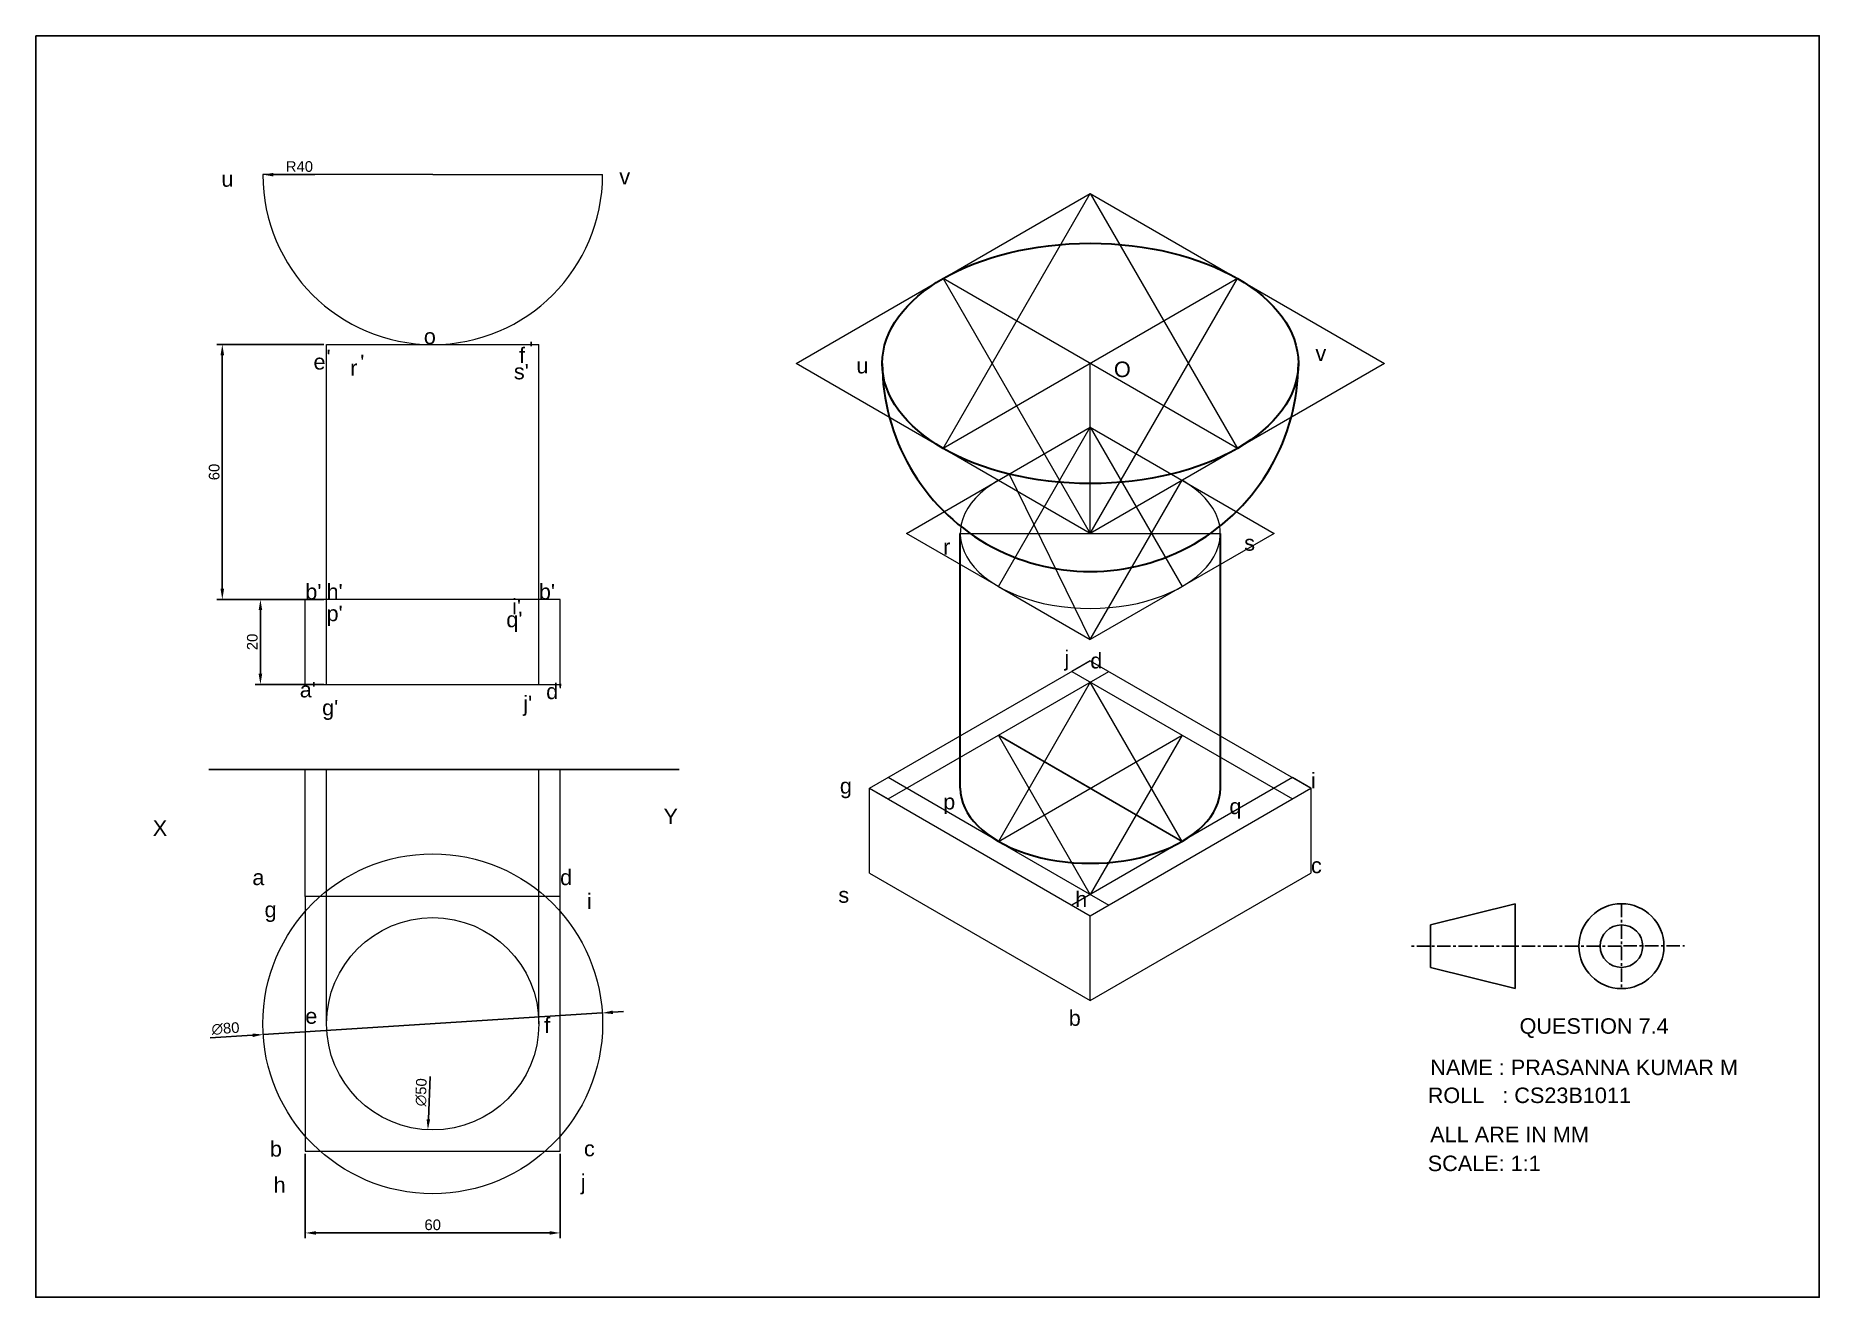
# Model space of a CAD drawing. Header units: millimetres. Extents: x -5 to 7830, y -5 to 1402.
# Drawn here: x 3964.1 to 4384.1, y 334.3 to 631.3 of the extents above; entities that cross this region are included whole.
import ezdxf

# ---------------------------------------------------------------- set-up
doc = ezdxf.new("R2010")
doc.units = ezdxf.units.MM
doc.header["$PDMODE"] = 3
doc.header["$PDSIZE"] = 2
doc.linetypes.add('CENTER', pattern=[50.8, 31.75, -6.35, 6.35, -6.35])
doc.styles.get("Standard").update_dxf_attribs({"font": 'arial.ttf'})
doc.dimstyles.new('ISO-25', dxfattribs={"dimtxt": 2.5, "dimasz": 2.5, "dimexe": 1.25, "dimexo": 0.625, "dimtad": 1, "dimtxsty": 'Standard', "dimcen": 2.5, "dimadec": 0, "dimazin": 0, "dimtfac": 1, "dimtmove": 0, "dimatfit": 3, "dimfxl": 1, "dimarcsym": 0})

msp = doc.modelspace()

# ---------------------------------------------------------------- texts
for s, height, p in [('u', 3.647, (4007.877, 595.741)), ('v', 3.647, (4101.569, 596.304)), ('o', 3.647, (4055.533, 558.694)), ("'", 3.647, (4080.316, 555.653)), ('e', 3.647, (4029.557, 552.701)), ("'", 3.647, (4032.628, 553.754)), ("'", 3.647, (4040.566, 552.56)), ('f', 3.647, (4077.97, 554.235)), ('u', 3.647, (4157.395, 551.797)), ('O', 3.647, (4218.035, 550.928)), ('v', 3.647, (4265.482, 554.731)), ('r', 3.647, (4038.199, 551.29)), ("s'", 3.6468, (4076.735, 550.399)), ('s', 3.647, (4248.705, 510.055)), ('r', 3.647, (4177.813, 509.15)), ("b'", 3.6468, (4027.628, 498.579)), ("h'", 3.6468, (4032.628, 498.579)), ("b'", 3.6468, (4082.628, 498.579)), ("p'", 3.6468, (4032.628, 493.465)), ("q'", 3.6468, (4074.957, 492.039)), ("i'", 3.6468, (4076.327, 495.114)), ('j', 3.647, (4206.393, 482.932)), ('d', 3.647, (4212.46, 482.333)), ("a'", 3.6468, (4026.324, 475.522)), ("d'", 3.6468, (4084.352, 475.123)), ("g'", 3.6468, (4031.593, 471.298)), ("j'", 3.6468, (4078.94, 472.276)), ('i', 3.647, (4264.437, 454.138)), ('g', 3.647, (4153.506, 452.866)), ('p', 3.647, (4177.834, 449.138)), ('q', 3.647, (4245.232, 448.05)), ('X', 3.647, (3991.712, 442.924)), ('Y', 3.647, (4111.973, 445.702)), ('c', 3.647, (4264.437, 434.138)), ('a', 3.647, (4015.159, 431.329)), ('d', 3.647, (4087.628, 431.329)), ('i', 3.647, (4093.955, 425.699)), ('s', 3.647, (4153.153, 427.174)), ('h', 3.647, (4208.909, 426.197)), ('g', 3.647, (4018.037, 423.743)), ('e', 3.647, (4027.628, 398.691)), ('f', 3.647, (4083.878, 396.526)), ('b', 3.647, (4207.396, 398.216)), ('QUESTION 7.4', 3.64682, (4313.555, 396.341)), ('NAME : PRASANNA KUMAR M', 3.64682, (4292.524, 386.606)), ('ROLL   : CS23B1011', 3.64682, (4291.93, 380.029)), ('ALL ARE IN MM', 3.64682, (4292.524, 370.819)), ('b', 3.647, (4019.29, 367.419)), ('c', 3.647, (4093.239, 367.493)), ('SCALE: 1:1', 3.6468, (4291.93, 364.008)), ('h', 3.647, (4020.158, 358.939)), ('j', 3.647, (4092.485, 359.617))]:
    msp.add_text(s, height=height).set_placement(p)

# ---------------------------------------------------------------- blocks, each defined once
blk = doc.blocks.new('*D27')
at = {"color": 0, "lineweight": -2, "transparency": 16777216}
for p, q in [((4032, 498.58), (4015.81, 498.58)), ((4017.06, 481.08), (4017.06, 496.08)), ((4032, 478.58), (4015.81, 478.58))]:
    blk.add_line(p, q, dxfattribs=at)
at = {"color": 0, "lineweight": 0, "transparency": 16777216}
for points in [[(4016.64, 496.08), (4017.48, 496.08), (4017.06, 498.58)], [(4016.64, 481.08), (4017.48, 481.08), (4017.06, 478.58)]]:
    blk.add_solid(points, dxfattribs=at)
at = {"layer": 'Defpoints', "color": 0, "lineweight": 0, "transparency": 16777216}
for p in [(4017.06, 498.58), (4032.63, 498.58), (4032.63, 478.58)]:
    blk.add_point(p, dxfattribs=at)
at = {"color": 0, "lineweight": 0, "transparency": 16777216, "insert": (4015.16, 488.58), "char_height": 2.5, "attachment_point": 5, "rotation": 90}
blk.add_mtext('20', dxfattribs=at)
blk = doc.blocks.new('*D28')
at = {"color": 0, "lineweight": -2, "transparency": 16777216}
for p, q in [((4032, 558.58), (4006.83, 558.58)), ((4008.08, 501.08), (4008.08, 556.08)), ((4032, 498.58), (4006.83, 498.58))]:
    blk.add_line(p, q, dxfattribs=at)
at = {"color": 0, "lineweight": 0, "transparency": 16777216}
for points in [[(4007.67, 556.08), (4008.5, 556.08), (4008.08, 558.58)], [(4007.67, 501.08), (4008.5, 501.08), (4008.08, 498.58)]]:
    blk.add_solid(points, dxfattribs=at)
at = {"layer": 'Defpoints', "color": 0, "lineweight": 0, "transparency": 16777216}
for p in [(4008.08, 558.58), (4032.63, 558.58), (4032.63, 498.58)]:
    blk.add_point(p, dxfattribs=at)
at = {"color": 0, "lineweight": 0, "transparency": 16777216, "insert": (4006.18, 528.58), "char_height": 2.5, "attachment_point": 5, "rotation": 90}
blk.add_mtext('60', dxfattribs=at)
blk = doc.blocks.new('*D29')
at = {"color": 0, "lineweight": -2, "transparency": 16777216}
for p, q in [((4097.55, 401.24), (4017.71, 396.15)), ((4100.04, 401.39), (4102.54, 401.55)), ((4005.19, 395.35), (4015.21, 395.99))]:
    blk.add_line(p, q, dxfattribs=at)
at = {"color": 0, "lineweight": 0, "transparency": 16777216}
for points in [[(4100.02, 401.81), (4100.07, 400.98), (4097.55, 401.24)], [(4015.19, 396.4), (4015.24, 395.57), (4017.71, 396.15)]]:
    blk.add_solid(points, dxfattribs=at)
at = {"layer": 'Defpoints', "color": 0, "lineweight": 0, "transparency": 16777216}
for p in [(4097.55, 401.24), (4017.71, 396.15)]:
    blk.add_point(p, dxfattribs=at)
at = {"color": 0, "lineweight": 0, "transparency": 16777216, "insert": (4008.83, 397.56), "char_height": 2.5, "attachment_point": 5, "rotation": 3.6469}
blk.add_mtext('∅80', dxfattribs=at)
blk = doc.blocks.new('*D30')
at = {"color": 0, "lineweight": -2, "transparency": 16777216}
blk.add_line((4057.06, 386.25), (4056.6, 376.21), dxfattribs=at)
at = {"color": 0, "lineweight": 0, "transparency": 16777216}
blk.add_solid([(4056.19, 376.23), (4057.02, 376.2), (4056.49, 373.72)], dxfattribs=at)
at = {"layer": 'Defpoints', "color": 0, "lineweight": 0, "transparency": 16777216}
for p in [(4058.77, 423.66), (4056.49, 373.72)]:
    blk.add_point(p, dxfattribs=at)
at = {"color": 0, "lineweight": 0, "transparency": 16777216, "insert": (4054.92, 382.57), "char_height": 2.5, "attachment_point": 5, "rotation": 87.3842}
blk.add_mtext('∅50', dxfattribs=at)
blk = doc.blocks.new('*D31')
at = {"color": 0, "lineweight": -2, "transparency": 16777216}
for p, q in [((4027.63, 368.07), (4027.63, 348.2)), ((4087.63, 368.07), (4087.63, 348.2)), ((4030.13, 349.45), (4085.13, 349.45))]:
    blk.add_line(p, q, dxfattribs=at)
at = {"color": 0, "lineweight": 0, "transparency": 16777216}
for points in [[(4030.13, 349.87), (4030.13, 349.04), (4027.63, 349.45)], [(4085.13, 349.87), (4085.13, 349.04), (4087.63, 349.45)]]:
    blk.add_solid(points, dxfattribs=at)
at = {"layer": 'Defpoints', "color": 0, "lineweight": 0, "transparency": 16777216}
for p in [(4027.63, 368.69), (4087.63, 368.69), (4087.63, 349.45)]:
    blk.add_point(p, dxfattribs=at)
at = {"color": 0, "lineweight": 0, "transparency": 16777216, "insert": (4057.63, 351.35), "char_height": 2.5, "attachment_point": 5}
blk.add_mtext('60', dxfattribs=at)
blk = doc.blocks.new('*D33')
at = {"color": 0, "lineweight": -2, "transparency": 16777216}
blk.add_line((4029.84, 598.58), (4020.13, 598.58), dxfattribs=at)
at = {"color": 0, "lineweight": 0, "transparency": 16777216}
blk.add_solid([(4020.13, 599), (4020.13, 598.16), (4017.63, 598.58)], dxfattribs=at)
at = {"layer": 'Defpoints', "color": 0, "lineweight": 0, "transparency": 16777216}
for p in [(4017.63, 598.58), (4057.63, 598.58)]:
    blk.add_point(p, dxfattribs=at)
at = {"color": 0, "lineweight": 0, "transparency": 16777216, "insert": (4026.24, 600.48), "char_height": 2.5, "attachment_point": 5}
blk.add_mtext('R40', dxfattribs=at)

# ---------------------------------------------------------------- dimensions: what is measured, and where the dimension line sits
at = {"lineweight": 0}
dim = msp.add_radius_dim(center=(4057.628, 598.579), mpoint=(4017.628, 598.579), dimstyle='ISO-25', dxfattribs=at)
dim.commit()
dim.dimension.update_dxf_attribs({"geometry": '*D33', "text_midpoint": (4026.236, 598.579), "dimtype": 164})
for base, p1, p2, picture, middle in [((4008.085, 558.579), (4032.628, 498.579), (4032.628, 558.579), '*D28', (4006.184, 528.579)), ((4017.06, 498.579), (4032.628, 478.579), (4032.628, 498.579), '*D27', (4015.159, 488.579))]:
    dim = msp.add_linear_dim(base=base, p1=p1, p2=p2, angle=90, dimstyle='ISO-25', dxfattribs=at)
    dim.commit()
    dim.dimension.update_dxf_attribs({"geometry": picture, "text_midpoint": middle})
dim = msp.add_diameter_dim_2p(p1=(4058.769, 423.665), p2=(4056.487, 373.717), dimstyle='ISO-25', dxfattribs=at)
dim.commit()
dim.dimension.update_dxf_attribs({"geometry": '*D30', "text_midpoint": (4056.887, 382.479), "dimtype": 163})
dim = msp.add_diameter_dim_2p(p1=(4097.547, 401.235), p2=(4017.709, 396.146), dimstyle='ISO-25', dxfattribs=at)
dim.commit()
dim.dimension.update_dxf_attribs({"geometry": '*D29', "text_midpoint": (4008.956, 395.589)})
dim = msp.add_linear_dim(base=(4087.628, 349.453), p1=(4027.628, 368.691), p2=(4087.628, 368.691), dimstyle='ISO-25', dxfattribs=at)
dim.commit()
dim.dimension.update_dxf_attribs({"geometry": '*D31', "text_midpoint": (4057.628, 351.354)})

# ---------------------------------------------------------------- linework, layer by layer
at = {"lineweight": 0}
for p, q in [((4057.628, 598.579), (4017.628, 598.579)), ((4057.628, 598.579), (4097.628, 598.579)), ((4143.193, 554.138), (4212.475, 594.138)), ((4177.834, 534.138), (4212.475, 594.138)), ((4212.475, 594.138), (4281.757, 554.138)), ((4212.475, 594.138), (4247.116, 534.138)), ((4247.116, 534.138), (4177.834, 574.138)), ((4177.834, 574.138), (4212.475, 514.138)), ((4247.116, 574.138), (4177.834, 534.138)), ((4212.475, 514.138), (4247.116, 574.138)), ((4032.628, 498.579), (4032.628, 558.579)), ((4032.628, 558.579), (4082.628, 558.579)), ((4082.628, 498.579), (4082.628, 558.579)), ((4177.834, 534.138), (4143.193, 554.138)), ((4212.475, 514.138), (4212.475, 554.138)), ((4281.757, 554.138), (4212.475, 514.138)), ((4169.174, 514.138), (4212.475, 539.138)), ((4190.825, 501.638), (4212.475, 539.138)), ((4212.475, 539.138), (4255.776, 514.138)), ((4212.475, 539.138), (4234.126, 501.638)), ((4212.475, 514.138), (4177.834, 534.138)), ((4193.352, 528.097), (4212.475, 489.138)), ((4212.475, 489.138), (4234.126, 526.638)), ((4190.825, 501.638), (4169.174, 514.138)), ((4181.857, 514.138), (4243.094, 514.138)), ((4255.776, 514.138), (4212.475, 489.138)), ((4190.825, 501.638), (4212.475, 489.138)), ((4087.628, 498.579), (4027.628, 498.579)), ((4027.628, 478.579), (4027.628, 498.579)), ((4032.628, 478.579), (4032.628, 498.579)), ((4082.628, 478.579), (4082.628, 498.579)), ((4087.628, 478.579), (4087.628, 498.579)), ((4160.514, 454.138), (4212.475, 484.138)), ((4212.475, 484.138), (4208.145, 481.638)), ((4212.475, 484.138), (4264.437, 454.138)), ((4164.844, 451.638), (4216.805, 481.638)), ((4212.475, 479.138), (4190.825, 441.638)), ((4208.145, 481.638), (4260.107, 451.638)), ((4234.126, 441.638), (4212.475, 479.138)), ((4027.628, 478.579), (4087.628, 478.579)), ((4234.126, 441.638), (4190.825, 466.638)), ((4212.475, 454.138), (4190.825, 466.638)), ((4212.475, 429.138), (4190.825, 466.638)), ((4190.825, 466.638), (4234.126, 441.638)), ((4190.825, 441.638), (4234.126, 466.638)), ((4234.126, 466.638), (4212.475, 429.138)), ((4027.628, 428.691), (4027.628, 458.579)), ((4032.628, 398.691), (4032.628, 458.579)), ((4082.628, 398.691), (4082.628, 458.579)), ((4087.628, 428.691), (4087.628, 458.579)), ((4160.514, 434.138), (4160.514, 454.138)), ((4160.514, 454.138), (4212.475, 424.138)), ((4160.514, 454.138), (4164.844, 451.638)), ((4190.825, 441.638), (4164.844, 456.638)), ((4260.107, 456.638), (4208.145, 426.638)), ((4212.475, 424.138), (4264.437, 454.138)), ((4264.437, 454.138), (4260.107, 456.638)), ((4264.437, 454.138), (4264.437, 434.138)), ((4190.825, 441.638), (4216.805, 426.638)), ((4160.514, 434.138), (4212.475, 404.138)), ((4212.475, 404.138), (4264.437, 434.138)), ((4212.475, 404.138), (4212.475, 424.138))]:
    msp.add_line(p, q, dxfattribs=at)
at = {"color": 3, "lineweight": 30}
for p, q in [((4181.857, 454.138), (4181.857, 514.138)), ((4243.094, 454.138), (4243.094, 514.138))]:
    msp.add_line(p, q, dxfattribs=at)
for p, q in [((4004.938, 458.579), (4115.692, 458.579)), ((4292.544, 421.965), (4312.544, 426.965)), ((4312.544, 416.965), (4312.544, 426.965)), ((4312.544, 426.965), (4312.544, 406.965)), ((4292.544, 416.965), (4292.544, 421.965)), ((4292.544, 421.965), (4292.544, 411.965)), ((4292.544, 411.965), (4312.544, 406.965))]:
    msp.add_line(p, q)
at = {"linetype": 'CENTER', "ltscale": 0.1}
for p, q in [((4337.544, 426.965), (4337.544, 406.965)), ((4292.544, 416.965), (4287.996, 416.965)), ((4312.544, 416.965), (4292.544, 416.965)), ((4337.544, 416.965), (4312.544, 416.965)), ((4337.989, 417.03), (4352.386, 417.03))]:
    msp.add_line(p, q, dxfattribs=at)
msp.add_lwpolyline([(3964.137, 631.296), (4384.137, 631.296), (4384.137, 334.296), (3964.137, 334.296)], close=True)
at = {"lineweight": 0}
msp.add_lwpolyline([(4027.628, 368.691), (4087.628, 368.691), (4087.628, 428.691), (4027.628, 428.691)], close=True, dxfattribs=at)
for radius in [40, 25]:
    msp.add_circle((4057.628, 398.691), radius, dxfattribs=at)
for radius in [10, 5]:
    msp.add_circle((4337.544, 416.965), radius)
msp.add_arc((4057.628, 598.579), 40, 180, 0, dxfattribs=at)
at = {"color": 3, "lineweight": 30}
msp.add_ellipse((4212.475, 554.138), major_axis=(-48.99, 0), ratio=0.5773503, dxfattribs=at)
for centre, major_axis, ratio, start_param, end_param in [((4212.475, 554.138), (-48.99, 0), 1, 0, 3.1415927), ((4212.475, 454.138), (-30.619, 0), 0.5773503, 6.2831853, 9.424778)]:
    msp.add_ellipse(centre, major_axis=major_axis, ratio=ratio, start_param=start_param, end_param=end_param, dxfattribs=at)
at = {"lineweight": 0}
msp.add_ellipse((4212.475, 514.138), major_axis=(-30.619, 0), ratio=0.5773503, start_param=5.4977871, end_param=10.2101761, dxfattribs=at)

msp.set_redraw_order([(e.dxf.handle, doc.entitydb.next_handle()) for e in msp.query("TEXT MTEXT ATTDEF DIMENSION ARC_DIMENSION")])  # texts and dimensions are drawn at this point

doc.saveas('drawing.dxf')
